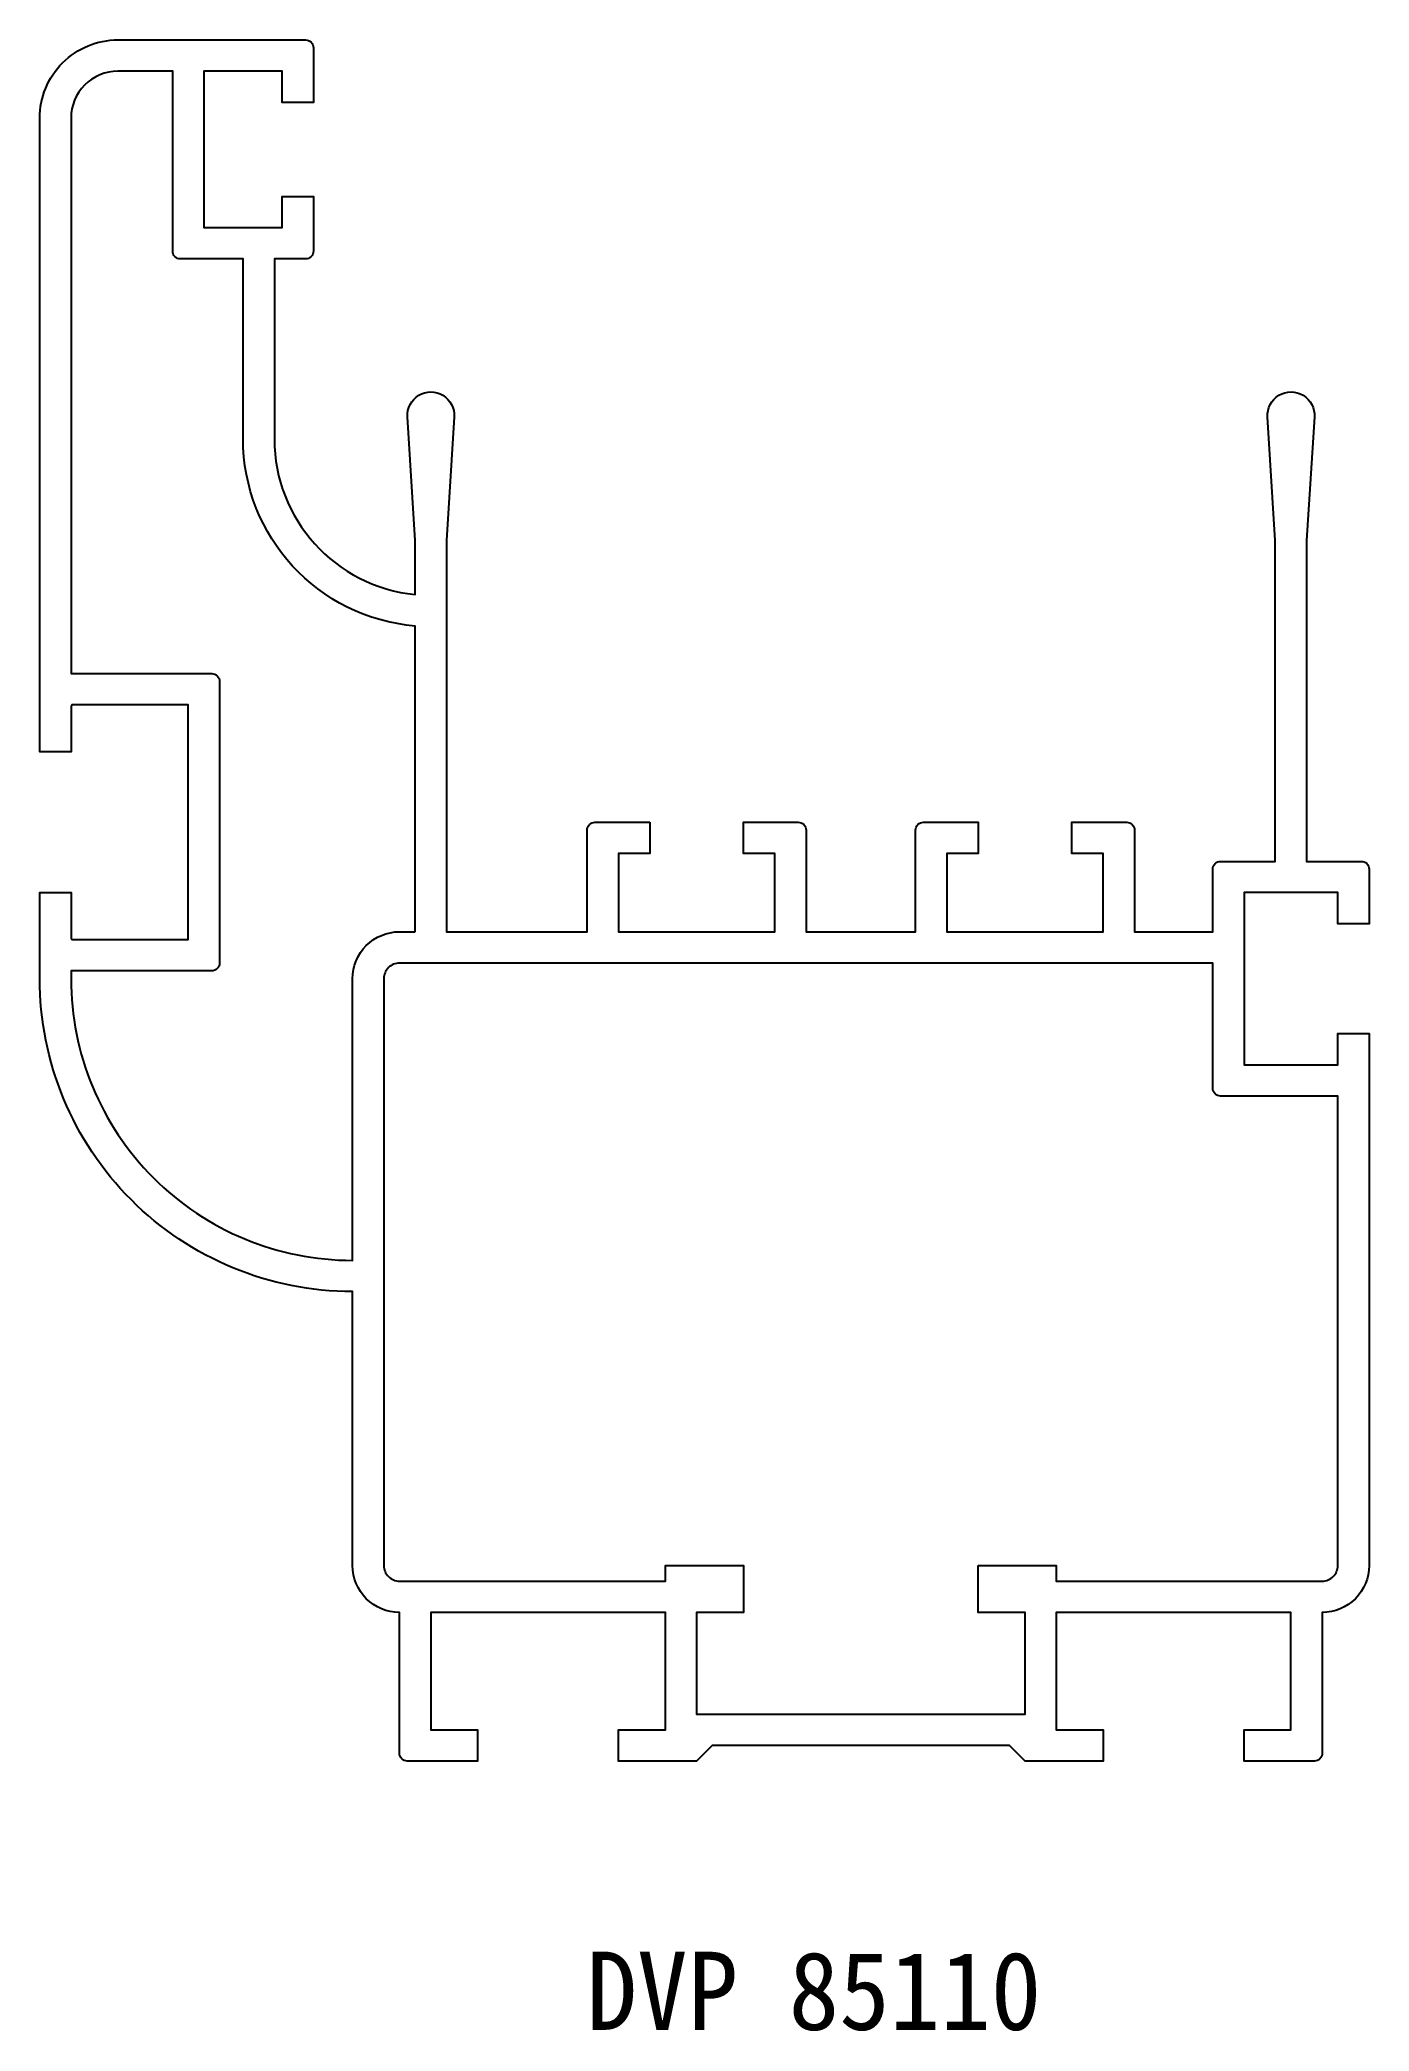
# Model space of a CAD drawing. Extents: x 2157 to 12417, y 247 to 1676.
# Drawn here: x 5116.5 to 5201.5, y 253 to 380.3 of the extents above; entities that cross this region are included whole.
import ezdxf

# ---------------------------------------------------------------- set-up
doc = ezdxf.new("R2010")
doc.units = 0
doc.header["$LTSCALE"] = 8
doc.layers.get('0').update_dxf_attribs({"linetype": 'CONTINUOUS'})
doc.layers.add('AM_0', color=7, linetype='CONTINUOUS', lineweight=30)
doc.styles.add('궁서체', font='')
doc.styles.get('궁서체').set_extended_font_data('GungsuhChe')

msp = doc.modelspace()

# ---------------------------------------------------------------- texts
at = {"layer": 'AM_0', "color": 7, "style": '궁서체'}
msp.add_text('DVP 85110', height=5, dxfattribs=at).set_placement((5151.42, 253.09))

# ---------------------------------------------------------------- linework, layer by layer
at = {"color": 7, "lineweight": -3}
for points in [[(5155.46, 330.27), (5155.46, 328.27), (5153.46, 328.27), (5153.46, 323.27), (5163.46, 323.27), (5163.46, 328.27), (5161.46, 328.27), (5161.46, 330.27), (5164.96, 330.27, -0.414214), (5165.46, 329.77), (5165.46, 323.27), (5172.46, 323.27), (5172.46, 329.77, -0.414214), (5172.96, 330.27), (5176.46, 330.27), (5176.46, 328.27), (5174.46, 328.27), (5174.46, 323.27), (5184.46, 323.27), (5184.46, 328.27), (5182.46, 328.27), (5182.46, 330.27), (5185.96, 330.27, -0.414214), (5186.46, 329.77), (5186.46, 323.27), (5191.46, 323.27), (5191.46, 327.27, -0.414214), (5191.96, 327.77), (5195.46, 327.77), (5195.46, 348.27), (5194.97, 356.18, -1.064845), (5197.96, 356.18), (5197.46, 348.27), (5197.46, 327.77), (5200.96, 327.77, -0.414214), (5201.46, 327.27), (5201.46, 323.77), (5199.46, 323.77), (5199.46, 325.77), (5193.46, 325.77), (5193.46, 314.77), (5199.46, 314.77), (5199.46, 316.77), (5201.46, 316.77), (5201.46, 282.77, -0.414214), (5198.46, 279.77), (5198.46, 279.77), (5198.46, 270.77, -0.414214), (5197.96, 270.27), (5193.46, 270.27), (5193.46, 272.27), (5196.46, 272.27), (5196.46, 279.77), (5181.46, 279.77), (5181.46, 272.27), (5184.46, 272.27), (5184.46, 270.27), (5179.46, 270.27), (5178.46, 271.27), (5159.46, 271.27), (5158.46, 270.27), (5153.46, 270.27), (5153.46, 272.27), (5156.46, 272.27), (5156.46, 279.77), (5141.46, 279.77), (5141.46, 272.27), (5144.46, 272.27), (5144.46, 270.27), (5139.96, 270.27, -0.414214), (5139.46, 270.77), (5139.46, 279.77, -0.414214), (5136.46, 282.77), (5136.46, 300.27, -0.414214), (5116.46, 320.27), (5116.46, 325.77), (5118.46, 325.77), (5118.46, 322.87, 0.414214), (5118.56, 322.77), (5125.96, 322.77), (5125.96, 337.77), (5118.56, 337.77, 0.414214), (5118.46, 337.67), (5118.46, 334.77), (5116.46, 334.77), (5116.46, 375.27, -0.414214), (5121.46, 380.27), (5133.46, 380.27, -0.414214), (5133.96, 379.77), (5133.96, 376.27), (5131.96, 376.27), (5131.96, 378.27), (5126.96, 378.27), (5126.96, 368.27), (5131.96, 368.27), (5131.96, 370.27), (5133.96, 370.27), (5133.96, 366.77, -0.414214), (5133.46, 366.27), (5131.46, 366.27), (5131.46, 354.77, 0.38517), (5140.46, 344.82), (5140.46, 348.27), (5139.97, 356.18, -1.064845), (5142.96, 356.18), (5142.46, 348.27), (5142.46, 323.27), (5151.46, 323.27), (5151.46, 329.77, -0.414214), (5151.96, 330.27)], [(5140.46, 323.27), (5140.46, 342.81, -0.389983), (5129.46, 354.77), (5129.46, 366.27), (5125.46, 366.27, -0.414214), (5124.96, 366.77), (5124.96, 378.27), (5121.46, 378.27, 0.414214), (5118.46, 375.27), (5118.46, 339.77), (5127.46, 339.77, -0.414214), (5127.96, 339.27), (5127.96, 321.27, -0.414214), (5127.46, 320.77), (5118.46, 320.77), (5118.46, 320.27, 0.414214), (5136.46, 302.27), (5136.46, 320.27, -0.414214), (5139.46, 323.27)], [(5176.46, 282.77), (5181.46, 282.77), (5181.46, 281.77), (5198.46, 281.77, 0.414214), (5199.46, 282.77), (5199.46, 312.77), (5191.96, 312.77, -0.414214), (5191.46, 313.27), (5191.46, 321.27), (5139.46, 321.27, 0.414214), (5138.46, 320.27), (5138.46, 282.77, 0.414214), (5139.46, 281.77), (5156.46, 281.77), (5156.46, 282.77), (5161.46, 282.77), (5161.46, 279.77), (5158.46, 279.77), (5158.46, 273.27), (5179.46, 273.27), (5179.46, 279.77), (5176.46, 279.77)]]:
    msp.add_lwpolyline(points, format="xyb", close=True, dxfattribs=at)

msp.set_redraw_order([(e.dxf.handle, doc.entitydb.next_handle()) for e in msp.query("TEXT MTEXT ATTDEF DIMENSION ARC_DIMENSION")])  # texts and dimensions are drawn at this point

doc.saveas('drawing.dxf')
